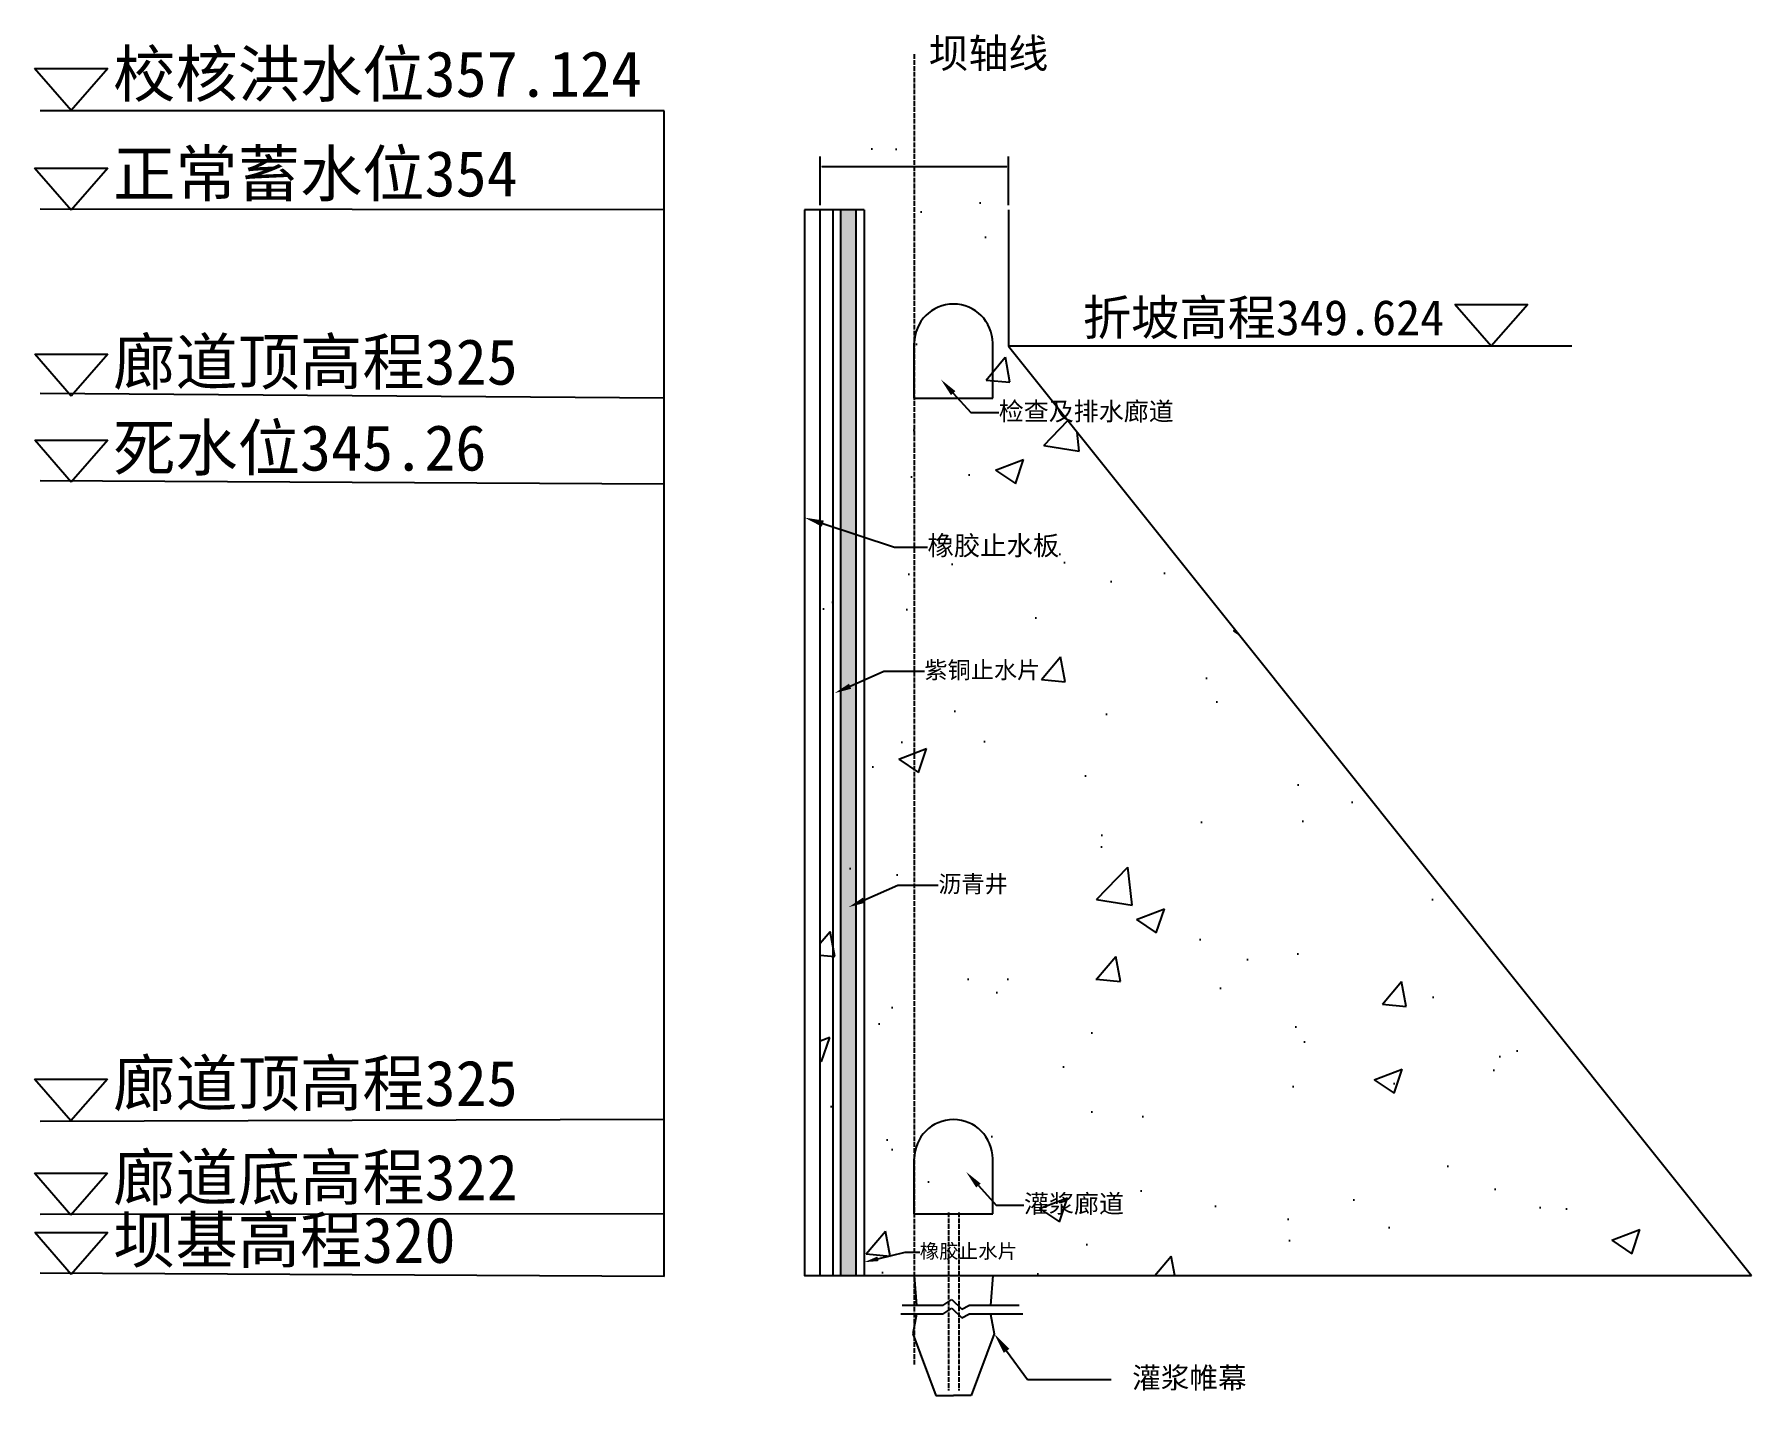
# Model space of a CAD drawing. Header units: millimetres. Extents: x 2384 to 3657, y 1019 to 1672.
# Drawn here: x 2383.8 to 2602.8, y 1018.8 to 1192.4 of the extents above; entities that cross this region are included whole.
import ezdxf
from ezdxf import colors
from ezdxf.entities.mleader import LeaderData, LeaderLine
from ezdxf.math import Vec2, Vec3

# ---------------------------------------------------------------- set-up
doc = ezdxf.new("R2010")
doc.units = ezdxf.units.MM
doc.linetypes.add('ACAD_ISO02W100', pattern=[15, 12, -3])
doc.styles.get("Standard").update_dxf_attribs({"font": 'simfang.ttf'})
doc.dimstyles.new('ISO-25', dxfattribs={"dimtxt": 0.2, "dimasz": 0.2, "dimexe": 1.25, "dimexo": 0.625, "dimtad": 1, "dimtxsty": 'Standard', "dimcen": 2.5, "dimadec": 0, "dimazin": 0, "dimtfac": 1, "dimtmove": 0, "dimatfit": 3, "dimfxl": 1, "dimarcsym": 0})

msp = doc.modelspace()

# ---------------------------------------------------------------- texts
at = {"attachment_point": 1}
for s, width, gutter_width, insert, char_height in [('{\\fSimSun|b0|i0|c134|p2;坝轴线}', 18.74797, 20, (2497.851, 1191.803), 3.728), ('{\\fSimSun|b0|i0|c134|p2;校核洪水位357.124}', 70.30325, 25, (2393.83, 1190.216), 5.825), ('{\\fSimSun|b0|i0|c134|p2;正常蓄水位354}', 68.068, 25, (2393.83, 1177.51), 5.825), ('{\\fSimSun|b0|i0|c134|p2;折坡高程349.624}', 64.14903, 19.358, (2517.514, 1158.496), 4.51044), ('{\\fSimSun|b0|i0|c134|p2;廊道顶高程325}', 68.068, 25, (2393.83, 1153.51), 5.825), ('{\\fSimSun|b0|i0|c134|p2;死水位345.26}', 68.068, 25, (2393.83, 1142.55), 5.825), ('{\\fSimSun|b0|i0|c134|p2;廊道顶高程325}', 68.068, 25, (2393.83, 1061.51), 5.825), ('{\\fSimSun|b0|i0|c134|p2;廊道底高程322}', 68.068, 25, (2393.83, 1049.51), 5.825), ('{\\fSimSun|b0|i0|c134|p2;坝基高程320}', 68.068, 25, (2393.83, 1041.51), 5.825)]:
    msp.add_mtext_dynamic_manual_height_columns(s, width=width, gutter_width=gutter_width, heights=[0], dxfattribs=dict(at, insert=insert, char_height=char_height))

# ---------------------------------------------------------------- blocks, each defined once
blk = doc.blocks.new('*D4')
at = {"color": 0, "lineweight": -2, "transparency": 16777216}
for p, q in [((2484.01, 1170.59), (2484.01, 1176.76)), ((2508.01, 1170.59), (2508.01, 1176.76)), ((2484.21, 1175.51), (2507.81, 1175.51))]:
    blk.add_line(p, q, dxfattribs=at)
at = {"color": 0, "transparency": 16777216}
for points in [[(2484.21, 1175.54), (2484.21, 1175.47), (2484.01, 1175.51)], [(2507.81, 1175.54), (2507.81, 1175.47), (2508.01, 1175.51)]]:
    blk.add_solid(points, dxfattribs=at)
at = {"layer": 'Defpoints', "color": 0, "transparency": 16777216}
for p in [(2508.01, 1175.51), (2484.01, 1169.96), (2508.01, 1169.96)]:
    blk.add_point(p, dxfattribs=at)
at = {"color": 0, "transparency": 16777216, "insert": (2496.01, 1176.23), "char_height": 0.2, "attachment_point": 5}
blk.add_mtext('24', dxfattribs=at)

# ---------------------------------------------------------------- dimensions: what is measured, and where the dimension line sits
dim = msp.add_linear_dim(base=(2508.01, 1175.507), p1=(2484.01, 1169.962), p2=(2508.01, 1169.962), dimstyle='ISO-25')
dim.commit()
dim.dimension.update_dxf_attribs({"geometry": '*D4', "text_midpoint": (2496.01, 1176.232)})

# ---------------------------------------------------------------- hatches: boundary and pattern name
h = msp.add_hatch()
h.set_pattern_fill('AR-CONC', color=256, scale=0.2)
h.set_pattern_definition([(50, (2519.246, 1071.826), (36.437, -3.188), [3.81, -41.91]), (355, (2519.246, 1071.826), (-7.049, 38.211), [3.048, -33.528]), (100.45, (2522.282, 1071.56), (29.388, 35.024), [3.238, -35.618]), (46.184, (2519.246, 1081.986), (54.216, -8.408), [5.715, -62.865]), (96.636, (2523.764, 1081.285), (47.48, 49.485), [4.857, -53.427]), (351.184, (2519.246, 1081.986), (47.48, 49.485), [4.572, -50.292]), (21, (2524.326, 1079.446), (30.323, -20.453), [3.81, -41.91]), (326, (2524.326, 1079.446), (12.36, 36.838), [3.048, -33.528]), (71.45, (2526.853, 1077.74), (42.683, 16.385), [3.238, -35.618]), (37.5, (2519.246, 1071.826), (0.6177, 16.911), [0, -33.1216, 0, -34.036, 0, -33.655]), (7.5, (2519.246, 1071.826), (13.364, 20.036), [0, -19.4056, 0, -32.3596, 0, -12.827]), (327.5, (2507.917, 1071.826), (27.1181, -1.1457), [0, -12.7, 0, -39.624, 0, -52.578]), (317.5, (2502.837, 1071.826), (29.626, 5.0853), [0, -16.51, 0, -26.3144, 0, -37.338])])
edge = h.paths.add_edge_path()
edge.add_line((2508.01, 1152.592), (2602.81, 1034.096))
edge.add_line((2484.01, 1034.096), (2602.81, 1034.096))
edge.add_line((2484.01, 1034.096), (2484.01, 1182.592))
edge.add_line((2484.01, 1182.592), (2508.01, 1182.592))
h = msp.add_hatch()
h.set_pattern_fill('EARTH', color=256, scale=0.2)
h.set_pattern_definition([(0, (-10311.2748, -4425.2787), (1.27, 1.27), [1.27, -1.27]), (0, (-10311.2748, -4424.8024), (1.27, 1.27), [1.27, -1.27]), (0, (-10311.2748, -4424.3262), (1.27, 1.27), [1.27, -1.27]), (90, (-10311.116, -4424.1674), (-1.27, 1.27), [1.27, -1.27]), (90, (-10310.6398, -4424.1674), (-1.27, 1.27), [1.27, -1.27]), (90, (-10310.1635, -4424.1674), (-1.27, 1.27), [1.27, -1.27])])
h.paths.add_polyline_path([(2488.61, 1169.962), (2486.61, 1169.962), (2486.61, 1034.096), (2488.61, 1034.096)])

# ---------------------------------------------------------------- linework, layer by layer
at = {"linetype": 'ACAD_ISO02W100', "ltscale": 0.05}
for p, q in [((2496.01, 1189.819), (2496.01, 1022.593)), ((2500.356, 1042.119), (2500.356, 1019.398)), ((2501.693, 1042.119), (2501.693, 1019.398))]:
    msp.add_line(p, q, dxfattribs=at)
for p, q in [((2383.821, 1187.982), (2393.141, 1187.982)), ((2388.481, 1182.653), (2383.821, 1187.982)), ((2393.141, 1187.982), (2388.481, 1182.653)), ((2464.133, 1182.592), (2384.547, 1182.592)), ((2464.133, 1033.962), (2464.133, 1182.592)), ((2383.821, 1175.275), (2393.141, 1175.275)), ((2388.481, 1169.947), (2383.821, 1175.275)), ((2393.141, 1175.275), (2388.481, 1169.947)), ((2464.133, 1169.962), (2384.547, 1170.075)), ((2489.61, 1169.962), (2482.01, 1169.962)), ((2484.01, 1034.096), (2484.01, 1169.962)), ((2485.61, 1169.962), (2485.61, 1034.096)), ((2489.61, 1169.962), (2489.61, 1034.096)), ((2508.01, 1169.962), (2508.01, 1152.592)), ((2564.933, 1157.921), (2574.253, 1157.921)), ((2569.593, 1152.592), (2564.933, 1157.921)), ((2574.253, 1157.921), (2569.593, 1152.592)), ((2496.01, 1145.962), (2496.01, 1152.962)), ((2506.01, 1145.962), (2506.01, 1152.962)), ((2508.01, 1152.592), (2602.81, 1034.096)), ((2579.895, 1152.592), (2508.01, 1152.592)), ((2383.828, 1151.553), (2393.148, 1151.553)), ((2388.488, 1146.224), (2383.828, 1151.553)), ((2393.148, 1151.553), (2388.488, 1146.224)), ((2464.133, 1145.962), (2384.547, 1146.568)), ((2496.01, 1145.962), (2506.01, 1145.962)), ((2383.828, 1140.593), (2393.148, 1140.593)), ((2388.488, 1135.264), (2383.828, 1140.593)), ((2393.148, 1140.593), (2388.488, 1135.264)), ((2464.133, 1135.002), (2384.547, 1135.412)), ((2383.785, 1059.114), (2393.105, 1059.114)), ((2388.445, 1053.786), (2383.785, 1059.114)), ((2393.105, 1059.114), (2388.445, 1053.786)), ((2464.133, 1053.962), (2384.547, 1053.74)), ((2383.785, 1047.114), (2393.105, 1047.114)), ((2388.445, 1041.786), (2383.785, 1047.114)), ((2393.105, 1047.114), (2388.445, 1041.786)), ((2496.01, 1041.962), (2496.01, 1048.962)), ((2506.01, 1041.962), (2506.01, 1048.962)), ((2464.133, 1041.962), (2384.547, 1041.844)), ((2496.01, 1041.962), (2506.01, 1041.962)), ((2383.828, 1039.553), (2393.148, 1039.553)), ((2388.488, 1034.224), (2383.828, 1039.553)), ((2393.148, 1039.553), (2388.488, 1034.224)), ((2464.133, 1033.962), (2384.547, 1034.358)), ((2484.01, 1034.096), (2602.81, 1034.096)), ((2496.01, 1034.096), (2496.313, 1030.247)), ((2506.039, 1034.096), (2505.736, 1030.247)), ((2499.669, 1030.247), (2494.467, 1030.247)), ((2499.669, 1030.247), (2500.789, 1031.024)), ((2499.669, 1029.147), (2500.789, 1029.925)), ((2500.789, 1031.024), (2502.067, 1029.769)), ((2500.789, 1029.925), (2502.067, 1028.67)), ((2502.067, 1029.769), (2502.964, 1030.247)), ((2509.385, 1030.247), (2502.964, 1030.247)), ((2499.669, 1029.147), (2494.288, 1029.147)), ((2496.308, 1029.147), (2495.844, 1026.633)), ((2502.067, 1028.67), (2502.964, 1029.147)), ((2509.841, 1029.147), (2502.964, 1029.147)), ((2505.741, 1029.147), (2506.205, 1026.633)), ((2495.844, 1026.633), (2498.768, 1018.758)), ((2506.205, 1026.633), (2503.281, 1018.758)), ((2498.768, 1018.758), (2501.024, 1018.758)), ((2503.281, 1018.758), (2501.024, 1018.758))]:
    msp.add_line(p, q)
for points in [[(2482.01, 1169.962), (2482.01, 1034.096), (2484.01, 1034.096)], [(2486.61, 1034.096), (2488.61, 1034.096), (2488.61, 1169.962)], [(2486.61, 1169.962), (2486.61, 1034.096)]]:
    msp.add_lwpolyline(points)
for centre in [(2501.01, 1152.962), (2501.01, 1048.962)]:
    msp.add_arc(centre, 5, 0, 180)

msp.set_redraw_order([(e.dxf.handle, doc.entitydb.next_handle()) for e in msp.query("TEXT MTEXT ATTDEF DIMENSION ARC_DIMENSION")])  # texts and dimensions are drawn at this point

# ---------------------------------------------------------------- leaders
ml = msp.add_multileader_mtext('Standard')
ml.set_content('{\\fSimSun|b0|i0|c134|p2;检查及排水廊道}', color=256)
ml.set_leader_properties()
ml.build(insert=Vec2(0, 0))
ml.multileader.update_dxf_attribs({"arrow_head_size": 2.338})
ctx = ml.context
ctx.base_point, ctx.char_height, ctx.arrow_head_size, ctx.landing_gap_size, ctx.plane_origin = Vec3(2506.781, 1144.115), 2.33821, 2.338, 0, Vec3(2499.414, 1148.335)
notes = []
notes.append((ctx, [(0, (1, 1, 0), (2503.22, 1144.115), (1, 0), 3.561, [(0, [(2499.414, 1148.335)], 0, [])])]))
ctx.mtext.insert, ctx.mtext.flow_direction = Vec3(2506.781, 1145.454), 5
ml = msp.add_multileader_mtext('Standard')
ml.set_content('{\\fSimSun|b0|i0|c134|p2;橡胶止水板}', color=256)
ml.set_leader_properties()
ml.build(insert=Vec2(0, 0))
ml.multileader.update_dxf_attribs({"arrow_head_size": 2.464})
ctx = ml.context
ctx.base_point, ctx.char_height, ctx.arrow_head_size, ctx.landing_gap_size, ctx.plane_origin = Vec3(2497.697, 1126.977), 2.46413, 2.464, 0, Vec3(2482.01, 1130.73)
notes.append((ctx, [(0, (1, 1, 0), (2493.489, 1126.977), (1, 0), 4.208, [(0, [(2482.01, 1130.73)], 0, [])])]))
ctx.mtext.insert, ctx.mtext.flow_direction = Vec3(2497.697, 1128.394), 5
ml = msp.add_multileader_mtext('Standard')
ml.set_content('{\\fSimSun|b0|i0|c134|p2;紫铜止水片}', color=256)
ml.set_leader_properties()
ml.build(insert=Vec2(0, 0))
ml.multileader.update_dxf_attribs({"arrow_head_size": 2.165})
ctx = ml.context
ctx.base_point, ctx.char_height, ctx.arrow_head_size, ctx.landing_gap_size, ctx.plane_origin = Vec3(2497.304, 1111.143), 2.16484, 2.165, 0, Vec3(2485.848, 1108.348)
notes.append((ctx, [(0, (1, 1, 0), (2492.123, 1111.143), (1, 0), 5.181, [(0, [(2485.848, 1108.345)], 0, [])])]))
ctx.mtext.insert, ctx.mtext.flow_direction = Vec3(2497.304, 1112.382), 5
ml = msp.add_multileader_mtext('Standard')
ml.set_content('{\\fSimSun|b0|i0|c134|p2;沥青井}', color=256)
ml.set_leader_properties()
ml.build(insert=Vec2(0, 0))
ml.multileader.update_dxf_attribs({"arrow_head_size": 2.165})
ctx = ml.context
ctx.base_point, ctx.char_height, ctx.arrow_head_size, ctx.landing_gap_size, ctx.plane_origin = Vec3(2499.074, 1083.848), 2.16484, 2.165, 0, Vec3(2487.618, 1081.054)
notes.append((ctx, [(0, (1, 1, 0), (2493.894, 1083.848), (1, 0), 5.181, [(0, [(2487.618, 1081.051)], 0, [])])]))
ctx.mtext.insert, ctx.mtext.flow_direction = Vec3(2499.074, 1085.094), 5
ml = msp.add_multileader_mtext('Standard')
ml.set_content('{\\fSimSun|b0|i0|c134|p2;灌浆廊道}', color=256)
ml.set_leader_properties()
ml.build(insert=Vec2(0, 0))
ml.multileader.update_dxf_attribs({"arrow_head_size": 2.338})
ctx = ml.context
ctx.base_point, ctx.char_height, ctx.arrow_head_size, ctx.landing_gap_size, ctx.plane_origin = Vec3(2509.999, 1043.066), 2.33821, 2.338, 0, Vec3(2502.632, 1047.286)
notes.append((ctx, [(0, (1, 1, 0), (2506.439, 1043.066), (1, 0), 3.561, [(0, [(2502.632, 1047.286)], 0, [])])]))
ctx.mtext.insert, ctx.mtext.flow_direction = Vec3(2509.999, 1044.405), 5
ml = msp.add_multileader_mtext('Standard')
ml.set_content('{\\fSimSun|b0|i0|c134|p2;橡胶止水片}', color=256)
ml.set_leader_properties()
ml.build(insert=Vec2(0, 0))
ml.multileader.update_dxf_attribs({"arrow_head_size": 1.82})
ctx = ml.context
ctx.base_point, ctx.char_height, ctx.arrow_head_size, ctx.landing_gap_size, ctx.plane_origin = Vec3(2496.709, 1037.052), 1.82025, 1.82, 0, Vec3(2489.61, 1035.776)
notes.append((ctx, [(0, (1, 1, 0), (2494.835, 1037.052), (1, 0), 1.874, [(0, [(2489.61, 1035.776)], 0, [])])]))
ctx.mtext.insert, ctx.mtext.flow_direction = Vec3(2496.709, 1038.095), 5
ml = msp.add_multileader_mtext('Standard')
ml.set_content('{\\fSimSun|b0|i0|c134|p2;灌浆帷幕}', color=256)
ml.set_leader_properties()
ml.build(insert=Vec2(0, 0))
ml.multileader.update_dxf_attribs({"arrow_head_size": 2.674})
ctx = ml.context
ctx.base_point, ctx.char_height, ctx.arrow_head_size, ctx.landing_gap_size, ctx.plane_origin = Vec3(2521.133, 1020.834), 2.67407, 2.674, 2.674, Vec3(2506.205, 1026.633)
notes.append((ctx, [(0, (1, 1, 0), (2510.437, 1020.834), (1, 0), 10.696, [(0, [(2506.205, 1026.633)], 0, [])])]))
ctx.mtext.insert, ctx.mtext.flow_direction = Vec3(2523.807, 1022.373), 5
for ctx, leaders in notes:
    for number, flags, end, landing, length, lines in leaders:
        leader = LeaderData()
        leader.index, (leader.has_last_leader_line, leader.has_dogleg_vector, leader.attachment_direction) = number, flags
        leader.last_leader_point, leader.dogleg_vector, leader.dogleg_length = Vec3(end), Vec3(landing), length
        for number, points, colour, breaks in lines:
            line = LeaderLine()
            line.index, line.vertices, line.color, line.breaks = number, Vec3.list(points), colors.encode_raw_color(colour), breaks
            leader.lines.append(line)
        ctx.leaders.append(leader)

doc.saveas('drawing.dxf')
